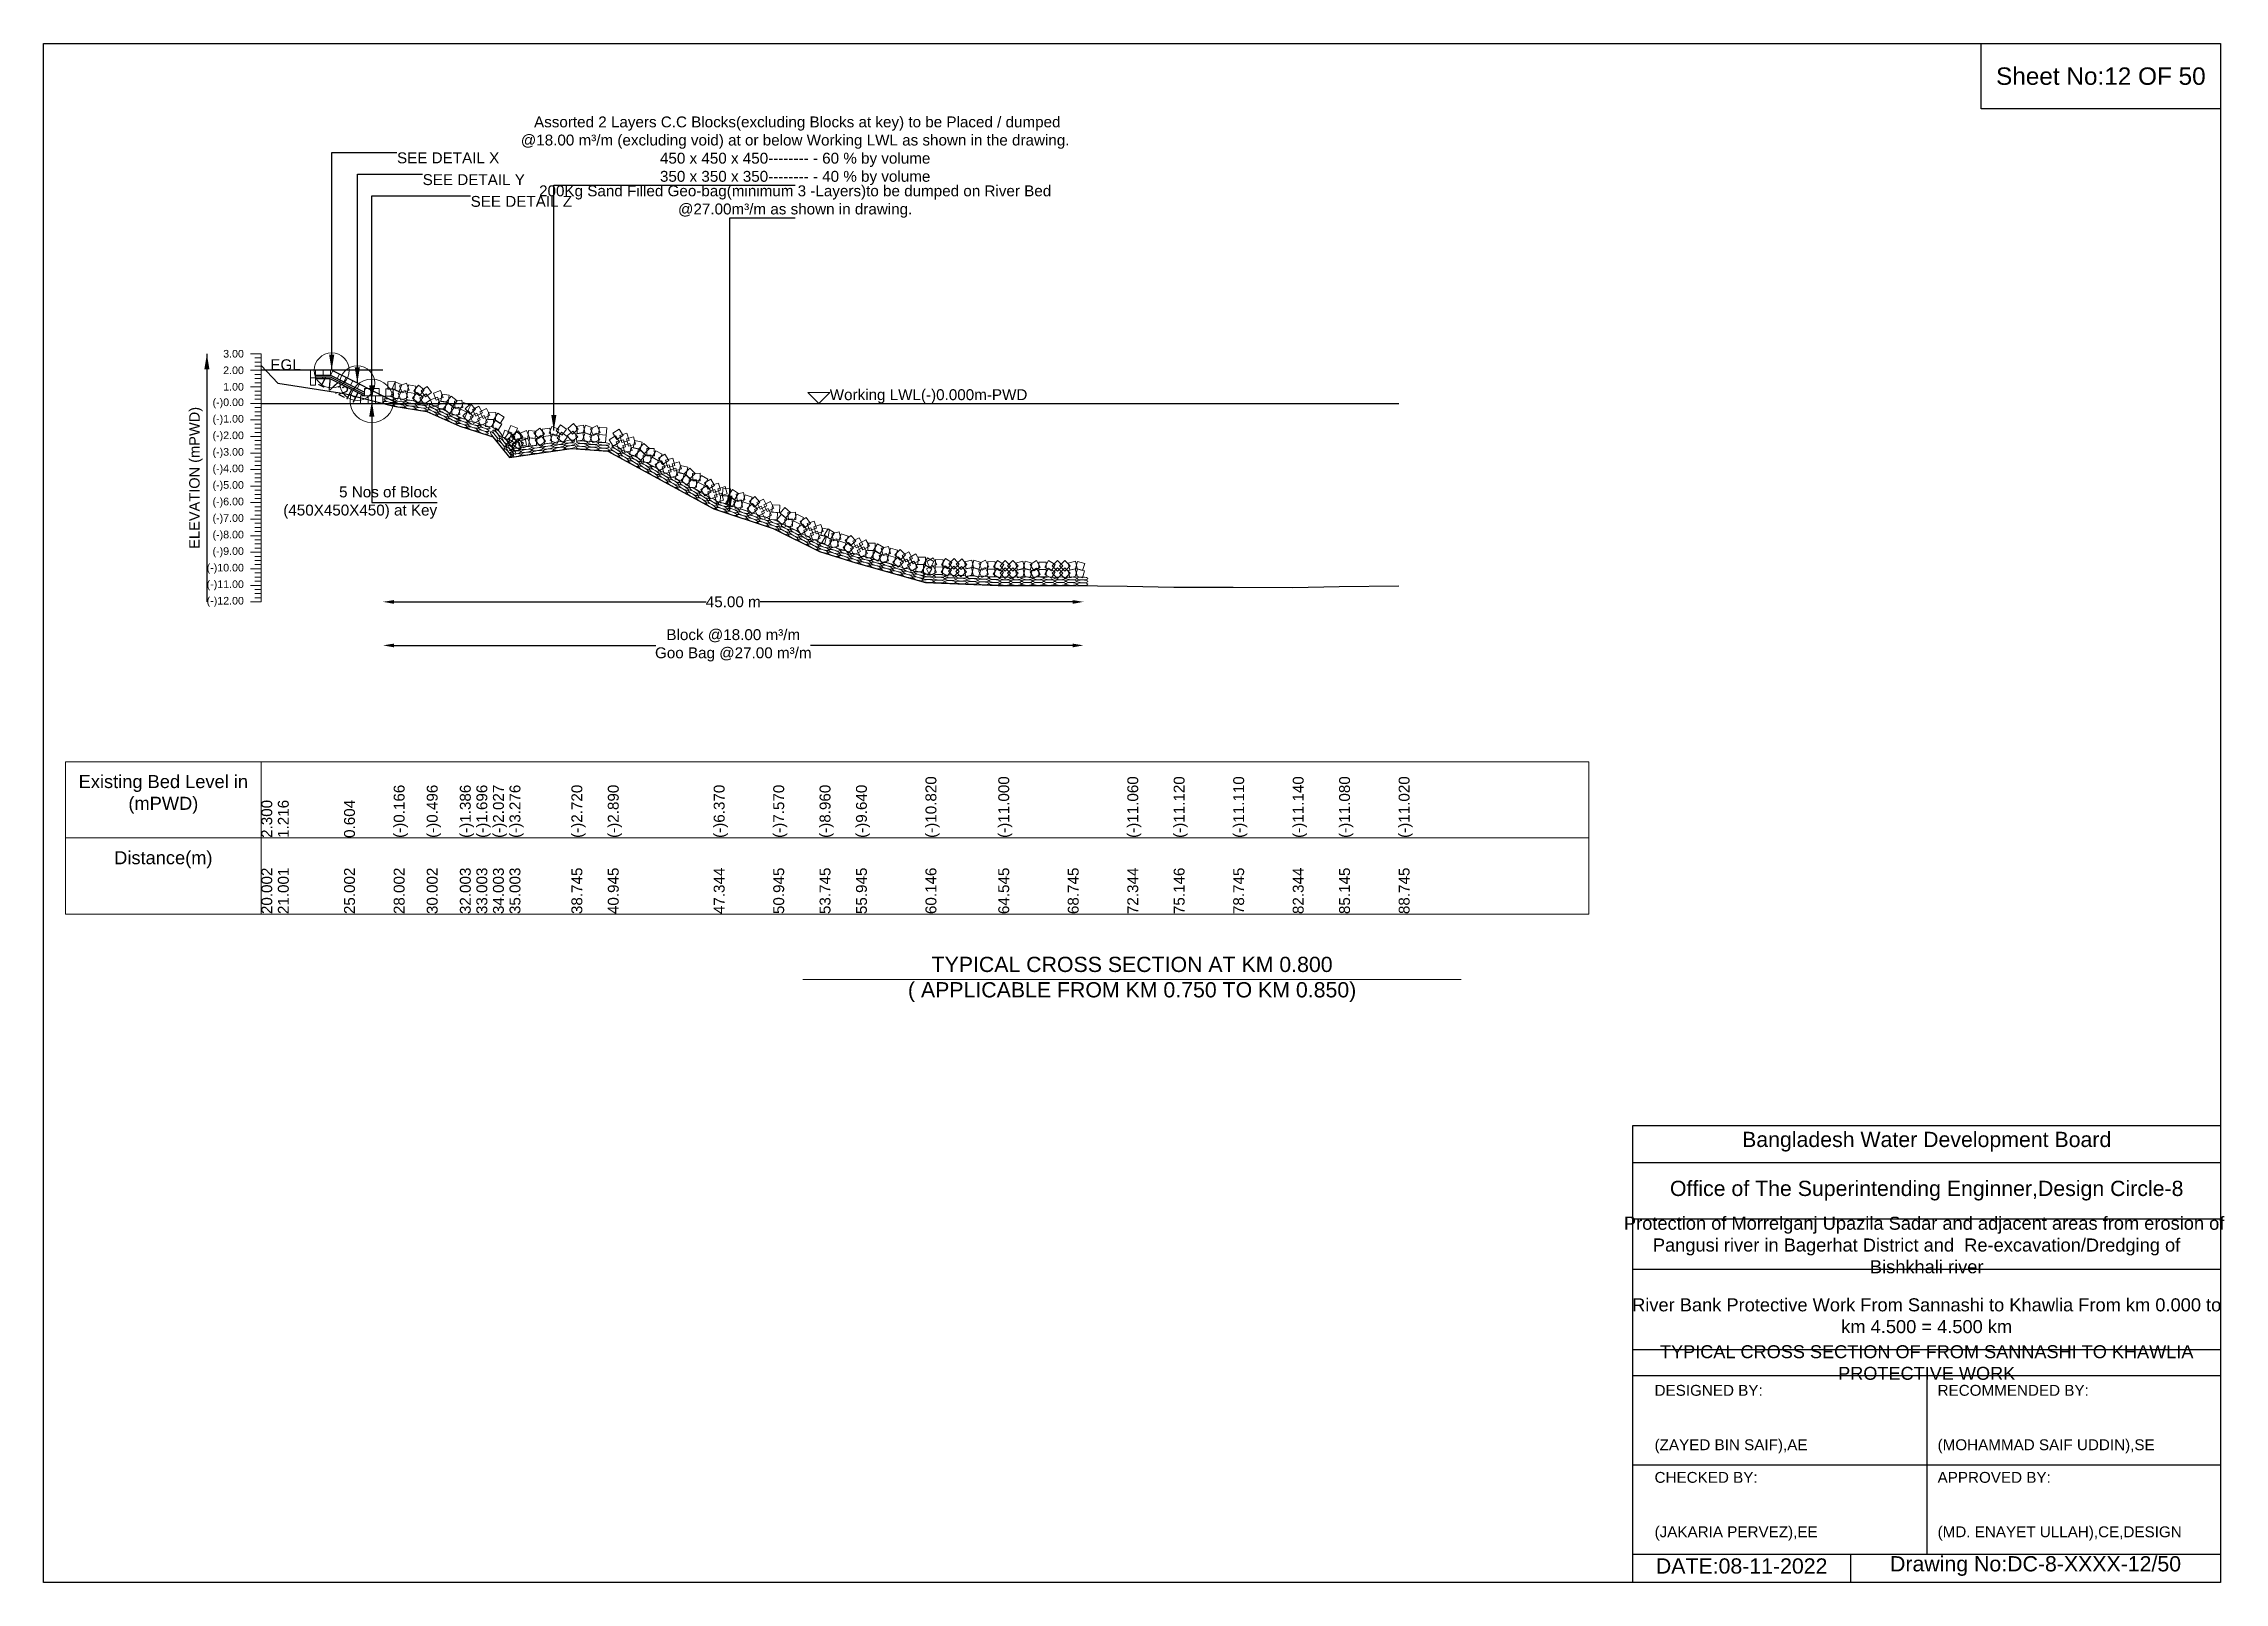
# Model space of a CAD drawing. Header units: inches. Extents: x 89000 to 1304432, y -10828 to 220529.
# Drawn here: x 323979 to 333996, y 163409 to 170480 of the extents above; entities that cross this region are included whole.
import ezdxf

# ---------------------------------------------------------------- set-up
doc = ezdxf.new("R2010")
doc.units = ezdxf.units.IN
doc.header["$LTSCALE"] = 7
doc.header["$MEASUREMENT"] = 0
for name, color, linetype, lineweight in [('Cross section Data Border', 7, 'Continuous', 9), ('Cross Section Labels', 7, 'Continuous', 9), ('Existing_Bed_Level for Xsection', 7, 'Continuous', 25), ('Long Section Labels', 7, 'Continuous', 9)]:
    doc.layers.add(name, color=color, linetype=linetype, lineweight=lineweight)
doc.styles.get("Standard").update_dxf_attribs({"font": 'arial.ttf'})
doc.dimstyles.new('Appron Lebeling Style', dxfattribs={"dimtxt": 50, "dimasz": 50, "dimexe": 0.18, "dimexo": 0.0625, "dimgap": 0.09, "dimtad": 0, "dimtih": 1, "dimtoh": 1, "dimdec": 4, "dimzin": 0, "dimdsep": 46, "dimtxsty": 'Standard', "dimcen": 0.09, "dimse1": 1, "dimse2": 1, "dimadec": 0, "dimazin": 0, "dimtfac": 1, "dimtdec": 4, "dimtofl": 0, "dimtmove": 0, "dimatfit": 3, "dimfxl": 1, "dimtolj": 1, "dimtzin": 0, "dimarcsym": 0})
doc.dimstyles.get("Standard").update_dxf_attribs({"dimtxt": 0.18, "dimasz": 0.18, "dimexe": 0.18, "dimexo": 0.0625, "dimgap": 0.09, "dimtad": 0, "dimtih": 1, "dimtoh": 1, "dimdec": 4, "dimzin": 0, "dimdsep": 46, "dimtxsty": 'Standard', "dimcen": 0.09, "dimadec": 0, "dimazin": 0, "dimtfac": 1, "dimtdec": 4, "dimtofl": 0, "dimtmove": 0, "dimatfit": 3, "dimfxl": 1, "dimtolj": 1, "dimtzin": 0, "dimarcsym": 0})

msp = doc.modelspace()

# ---------------------------------------------------------------- texts
at = {"attachment_point": 5}
for s, insert, char_height in [('Sheet No:12 OF 50', (333429.0225, 170330.18743), 80), ('Bangladesh Water Development Board', (332629.0225, 165434.18743), 70), ('Office of The Superintending Enginner,Design Circle-8', (332629.0225, 165209.18743), 70)]:
    msp.add_mtext(s, dxfattribs=dict(at, insert=insert, char_height=char_height))
for s, insert, char_height, width, attachment_point in [('Protection of Morrelganj Upazila Sadar and adjacent areas from erosion of  Pangusi river in Bagerhat District and  Re-excavation/Dredging of     Bishkhali river', (332629.0225, 164959.18743), 60, 2800, 5), ('River Bank Protective Work From Sannashi to Khawlia From km 0.000 to km 4.500 = 4.500 km', (332629.0225, 164634.18743), 60, 2700, 5), ('TYPICAL CROSS SECTION OF FROM SANNASHI TO KHAWLIA PROTECTIVE WORK', (332629.0225, 164419.18743), 59.5765532, 2800, 5), ('DESIGNED BY:^J^J^J(ZAYED BIN SAIF),AE', (331379.0225, 164159.18743), 50, 1400, 4), ('RECOMMENDED BY:^J^J^J(MOHAMMAD SAIF UDDIN),SE', (332679.0225, 164159.18743), 50, 1400, 4), ('CHECKED BY:^J^J^J(JAKARIA PERVEZ),EE', (331379.0225, 163759.18743), 50, 1400, 4), ('APPROVED BY:^J^J^J(MD. ENAYET ULLAH),CE,DESIGN', (332679.0225, 163759.18743), 50, 1400, 4), ('DATE:08-11-2022', (331779.0225, 163484.18743), 70, 1400, 5), ('Drawing No:DC-8-XXXX-12/50', (333129.0225, 163484.18743), 70, 2200, 5)]:
    msp.add_mtext(s, dxfattribs=dict(insert=insert, char_height=char_height, width=width, attachment_point=attachment_point))
at = {"layer": 'Cross section Data Border', "char_height": 60, "width": 800, "attachment_point": 5}
for s, insert in [('Existing Bed Level in (mPWD)', (324529.0225, 167030.18743)), ('Distance(m)', (324529.0225, 166730.18743))]:
    msp.add_mtext(s, dxfattribs=dict(at, insert=insert))
at = {"layer": 'Cross Section Labels'}
for s, insert, char_height, attachment_point in [(' Assorted 2 Layers C.C Blocks(excluding Blocks at key) to be Placed / dumped^J@18.00 m³/m (excluding void) at or below Working LWL as shown in the drawing.^J450 x 450 x 450-------- - 60 % by volume^J350 x 350 x 350-------- - 40 % by volume', (327431.27834, 169830.18743), 50, 8), ('SEE DETAIL X', (325602.30686, 169980.18743), 50, 1), ('SEE DETAIL Y', (325720.10686, 169880.18743), 50, 1), ('200Kg Sand Filled Geo-bag(minimum 3 -Layers)to be dumped on River Bed^J@27.00m³/m as shown in drawing.', (327431.27834, 169680.18743), 50, 8), ('SEE DETAIL Z', (325940.50686, 169780.18743), 50, 1), ('EGL', (325160.12451, 168978.82743), 50, 9), ('Working LWL(-)0.000m-PWD', (327589.90686, 168826.82743), 50, 7), ('5 Nos of Block ^J(450X450X450) at Key', (325786.60686, 168370.82743), 50, 6), ('TYPICAL CROSS SECTION AT KM 0.800^J( APPLICABLE FROM KM 0.750 TO KM 0.850)', (328979.0225, 166180.18743), 70, 5)]:
    msp.add_mtext(s, dxfattribs=dict(at, insert=insert, char_height=char_height, attachment_point=attachment_point))
at = {"layer": 'Cross Section Labels', "insert": (325344.21274, 168915.38919), "char_height": 50, "attachment_point": 2, "rotation": 333.434948823}
msp.add_mtext('1V:2H', dxfattribs=at)
at = {"layer": 'Long Section Labels', "char_height": 35, "attachment_point": 6}
for s, insert in [('3.00', (324899.0225, 169054.82743)), ('2.00', (324899.0225, 168978.82743)), ('1.00', (324899.0225, 168902.82743)), ('(-)0.00', (324899.0225, 168826.82743)), ('(-)1.00', (324899.0225, 168750.82743)), ('(-)2.00', (324899.0225, 168674.82743)), ('(-)3.00', (324899.0225, 168598.82743)), ('(-)4.00', (324899.0225, 168522.82743)), ('(-)5.00', (324899.0225, 168446.82743)), ('(-)6.00', (324899.0225, 168370.82743)), ('(-)7.00', (324899.0225, 168294.82743)), ('(-)8.00', (324899.0225, 168218.82743)), ('(-)9.00', (324899.0225, 168142.82743)), ('(-)10.00', (324899.0225, 168066.82743)), ('(-)11.00', (324899.0225, 167990.82743)), ('(-)12.00', (324899.0225, 167914.82743))]:
    msp.add_mtext(s, dxfattribs=dict(at, insert=insert))
at = {"layer": 'Long Section Labels', "rotation": 90}
for s, insert, char_height, attachment_point in [('ELEVATION (mPWD)', (324679.0225, 168484.82743), 48, 5), ('(-)10.820', (328029.98524, 166830.18743), 50, 1), ('(-)11.000', (328364.35689, 166830.18743), 50, 1), ('(-)11.000', (328364.35689, 166830.18743), 50, 1), ('(-)11.060', (328957.073, 166830.18743), 50, 1), ('(-)11.120', (329169.96279, 166830.18743), 50, 1), ('(-)11.110', (329443.49652, 166830.18743), 50, 1), ('(-)11.140', (329717.07297, 166830.18743), 50, 1), ('(-)11.080', (329929.95221, 166830.18743), 50, 1), ('(-)11.020', (330203.49385, 166830.18743), 50, 1), ('2.300', (324979.0225, 166830.18743), 50, 1), ('1.216', (325055.01034, 166830.18743), 50, 1), ('0.604', (325359.05294, 166830.18743), 50, 1), ('(-)0.166', (325587.06207, 166830.18743), 50, 1), ('(-)0.496', (325739.08337, 166830.18743), 50, 1), ('(-)1.386', (325891.10467, 166830.18743), 50, 1), ('(-)1.696', (325967.09251, 166830.18743), 50, 1), ('(-)2.027', (326043.12597, 166830.18743), 50, 1), ('(-)3.276', (326119.11381, 166830.18743), 50, 1), ('(-)2.720', (326403.52107, 166830.18743), 50, 1), ('(-)2.890', (326570.70217, 166830.18743), 50, 1), ('(-)6.370', (327057.07314, 166830.18743), 50, 1), ('(-)7.570', (327330.69639, 166830.18743), 50, 1), ('(-)8.960', (327543.50758, 166830.18743), 50, 1), ('(-)9.640', (327710.69428, 166830.18743), 50, 1), ('20.002', (324979.0225, 166480.18743), 50, 1), ('21.001', (325055.01034, 166480.18743), 50, 1), ('25.002', (325359.05294, 166480.18743), 50, 1), ('28.002', (325587.06207, 166480.18743), 50, 1), ('30.002', (325739.08337, 166480.18743), 50, 1), ('32.003', (325891.10467, 166480.18743), 50, 1), ('33.003', (325967.09251, 166480.18743), 50, 1), ('34.003', (326043.12597, 166480.18743), 50, 1), ('35.003', (326119.11381, 166480.18743), 50, 1), ('38.745', (326403.52107, 166480.18743), 50, 1), ('40.945', (326570.70217, 166480.18743), 50, 1), ('47.344', (327057.07314, 166480.18743), 50, 1), ('50.945', (327330.69639, 166480.18743), 50, 1), ('53.745', (327543.50758, 166480.18743), 50, 1), ('55.945', (327710.69428, 166480.18743), 50, 1), ('60.146', (328029.98524, 166480.18743), 50, 1), ('64.545', (328364.35689, 166480.18743), 50, 1), ('68.745', (328683.49998, 166480.18743), 50, 1), ('72.344', (328957.073, 166480.18743), 50, 1), ('75.146', (329169.96279, 166480.18743), 50, 1), ('78.745', (329443.49652, 166480.18743), 50, 1), ('82.344', (329717.07297, 166480.18743), 50, 1), ('85.145', (329929.95221, 166480.18743), 50, 1), ('88.745', (330203.49385, 166480.18743), 50, 1)]:
    msp.add_mtext(s, dxfattribs=dict(at, insert=insert, char_height=char_height, attachment_point=attachment_point))

# ---------------------------------------------------------------- blocks, each defined once
blk = doc.blocks.new('*D17')
at = {"layer": 'Cross Section Labels', "color": 0, "lineweight": -2, "transparency": 16777216}
for p, q in [((325588, 167915), (327023, 167915)), ((328706, 167915), (327270, 167915))]:
    blk.add_line(p, q, dxfattribs=at)
at = {"layer": 'Cross Section Labels', "color": 0, "transparency": 16777216}
for points in [[(325588, 167923), (325588, 167906), (325538, 167915)], [(328706, 167923), (328706, 167906), (328756, 167915)]]:
    blk.add_solid(points, dxfattribs=at)
at = {"layer": 'Defpoints', "color": 0, "transparency": 16777216}
for p in [(325538, 168827), (328756, 167990), (328756, 167915)]:
    blk.add_point(p, dxfattribs=at)
at = {"layer": 'Cross Section Labels', "color": 0, "transparency": 16777216, "insert": (327147, 167915), "char_height": 50, "attachment_point": 5}
blk.add_mtext('\\A1;45.00 m', dxfattribs=at)
blk = doc.blocks.new('*D18')
at = {"layer": 'Cross Section Labels', "color": 0, "lineweight": -2, "transparency": 16777216}
for p, q in [((325588, 167715), (326791, 167715)), ((328706, 167715), (327502, 167715))]:
    blk.add_line(p, q, dxfattribs=at)
at = {"layer": 'Cross Section Labels', "color": 0, "transparency": 16777216}
for points in [[(325588, 167723), (325588, 167706), (325538, 167715)], [(328706, 167723), (328706, 167706), (328756, 167715)]]:
    blk.add_solid(points, dxfattribs=at)
at = {"layer": 'Defpoints', "color": 0, "transparency": 16777216}
for p in [(325538, 168827), (328756, 167990), (328756, 167715)]:
    blk.add_point(p, dxfattribs=at)
at = {"layer": 'Cross Section Labels', "color": 0, "transparency": 16777216, "insert": (327147, 167715), "char_height": 50, "attachment_point": 5}
blk.add_mtext('\\A1;Block @18.00 m³/m ^JGoo Bag @27.00 m³/m ', dxfattribs=at)

# ---------------------------------------------------------------- dimensions: what is measured, and where the dimension line sits
at = {"layer": 'Cross Section Labels'}
for base, text, picture, middle in [((328755.75726, 167914.82743), '45.00 m', '*D17', (327146.83206, 167914.82743)), ((328755.75726, 167714.82743), 'Block @18.00 m³/m ^JGoo Bag @27.00 m³/m ', '*D18', (327146.83206, 167714.82743))]:
    dim = msp.add_linear_dim(base=base, p1=(325537.90686, 168826.82743), p2=(328755.75726, 167989.62302), text=text, dimstyle='Appron Lebeling Style', dxfattribs=at)
    dim.commit()
    dim.dimension.update_dxf_attribs({"geometry": picture, "text_midpoint": middle})

# ---------------------------------------------------------------- linework, layer by layer
for points in [[(323979.0225, 170480.18743), (333979.0225, 170480.18743), (333979.0225, 163409.18743), (323979.0225, 163409.18743)], [(332879.0225, 170480.18743), (333979.0225, 170480.18743), (333979.0225, 170180.18743), (332879.0225, 170180.18743)]]:
    msp.add_lwpolyline(points, close=True)
for points in [[(331279.0225, 163409.18743), (331279.0225, 165509.18743), (333979.0225, 165509.18743)], [(331279.0225, 165339.18743), (333979.0225, 165339.18743)], [(331279.0225, 165079.18743), (333979.0225, 165079.18743)], [(331279.0225, 164849.18743), (333979.0225, 164849.18743)], [(331279.0225, 164479.18743), (333979.0225, 164479.18743)], [(331279.0225, 164359.18743), (333979.0225, 164359.18743)], [(332629.0225, 164359.18743), (332629.0225, 163539.18743)], [(331279.0225, 163949.18743), (333979.0225, 163949.18743)], [(331279.0225, 163539.18743), (333979.0225, 163539.18743)], [(332279.0225, 163539.18743), (332279.0225, 163409.18743)]]:
    msp.add_lwpolyline(points)
at = {"layer": 'Cross section Data Border'}
msp.add_lwpolyline([(324079.0225, 167180.18743), (331077.66118, 167180.18743), (331077.66118, 166480.18743), (324079.0225, 166480.18743)], close=True, dxfattribs=at)
for points in [[(324979.0225, 167180.18743), (324979.0225, 166480.18743)], [(324079.0225, 166830.18743), (331077.66118, 166830.18743)]]:
    msp.add_lwpolyline(points, dxfattribs=at)
at = {"layer": 'Cross Section Labels'}
msp.add_lwpolyline([(327539.90686, 168826.82743), (327589.90686, 168876.82743), (327489.90686, 168876.82743)], close=True, dxfattribs=at)
msp.add_lwpolyline([(327467.0225, 166180.18743), (328979.0225, 166180.18743), (330491.0225, 166180.18743)], dxfattribs=at)
for centre, radius in [((325302.30686, 168978.82743), 80), ((325420.10686, 168919.92743), 80), ((325486.60686, 168838.22743), 100)]:
    msp.add_circle(centre, radius, dxfattribs=at)
at = {"layer": 'Existing_Bed_Level for Xsection'}
for points in [[(324979.0225, 169001.62743), (325055.01034, 168919.24343), (325359.05294, 168872.73143), (325587.06207, 168814.21143), (325739.08337, 168789.13143), (325891.10467, 168721.49143), (325967.09251, 168697.93143), (326043.12597, 168672.77543), (326119.11381, 168577.85143), (326403.52107, 168620.10743), (326570.70217, 168607.18743), (327057.07314, 168342.70743), (327330.69639, 168251.50743), (327543.50758, 168145.86743), (327710.69428, 168094.18743), (328029.98524, 168004.50743), (328364.35689, 167990.82743), (328683.49998, 167990.82743), (328957.073, 167986.26743), (329169.96279, 167981.70743), (329443.49652, 167982.46743), (329717.07297, 167980.18743), (329929.95221, 167984.74743), (330203.49385, 167989.30743)], [(325537.90686, 168978.82743), (324979.0225, 168978.82743)], [(325606.30686, 168826.82743), (325307.12098, 168976.42037), (325302.30686, 168978.82743), (325296.92451, 168978.82743), (325228.52451, 168978.82743)], [(325228.52451, 168956.02743), (325296.92451, 168956.02743), (325452.40686, 168878.28625)], [(325228.52451, 168948.42743), (325295.13039, 168948.42743), (325452.40686, 168869.78919)], [(325228.52451, 168940.82743), (325293.33627, 168940.82743), (325452.40686, 168861.29214)], [(324979.0225, 168826.82743), (330203.49385, 168826.82743)]]:
    msp.add_lwpolyline(points, dxfattribs=at)
at = {"layer": 'Long Section Labels'}
for points in [[(324979.0225, 169054.82743), (324929.0225, 169054.82743)], [(324979.0225, 169035.82743), (324949.0225, 169035.82743)], [(324979.0225, 169016.82743), (324949.0225, 169016.82743)], [(324979.0225, 168997.82743), (324949.0225, 168997.82743)], [(324979.0225, 167914.82743), (324979.0225, 167990.82743), (324979.0225, 168066.82743), (324979.0225, 168142.82743), (324979.0225, 168218.82743), (324979.0225, 168294.82743), (324979.0225, 168370.82743), (324979.0225, 168446.82743), (324979.0225, 168522.82743), (324979.0225, 168598.82743), (324979.0225, 168674.82743), (324979.0225, 168750.82743), (324979.0225, 168826.82743), (324979.0225, 168902.82743), (324979.0225, 168978.82743), (324979.0225, 169054.82743)], [(324979.0225, 168978.82743), (324929.0225, 168978.82743)], [(324979.0225, 168902.82743), (324929.0225, 168902.82743)], [(324979.0225, 168959.82743), (324949.0225, 168959.82743)], [(324979.0225, 168940.82743), (324949.0225, 168940.82743)], [(324979.0225, 168921.82743), (324949.0225, 168921.82743)], [(324979.0225, 168826.82743), (324929.0225, 168826.82743)], [(324979.0225, 168883.82743), (324949.0225, 168883.82743)], [(324979.0225, 168864.82743), (324949.0225, 168864.82743)], [(324979.0225, 168845.82743), (324949.0225, 168845.82743)], [(324979.0225, 168807.82743), (324949.0225, 168807.82743)], [(324979.0225, 168750.82743), (324929.0225, 168750.82743)], [(324979.0225, 168788.82743), (324949.0225, 168788.82743)], [(324979.0225, 168769.82743), (324949.0225, 168769.82743)], [(324979.0225, 168731.82743), (324949.0225, 168731.82743)], [(324979.0225, 168712.82743), (324949.0225, 168712.82743)], [(324979.0225, 168693.82743), (324949.0225, 168693.82743)], [(324979.0225, 168674.82743), (324929.0225, 168674.82743)], [(324979.0225, 168598.82743), (324929.0225, 168598.82743)], [(324979.0225, 168655.82743), (324949.0225, 168655.82743)], [(324979.0225, 168636.82743), (324949.0225, 168636.82743)], [(324979.0225, 168617.82743), (324949.0225, 168617.82743)], [(324979.0225, 168522.82743), (324929.0225, 168522.82743)], [(324979.0225, 168579.82743), (324949.0225, 168579.82743)], [(324979.0225, 168560.82743), (324949.0225, 168560.82743)], [(324979.0225, 168541.82743), (324949.0225, 168541.82743)], [(324979.0225, 168503.82743), (324949.0225, 168503.82743)], [(324979.0225, 168446.82743), (324929.0225, 168446.82743)], [(324979.0225, 168484.82743), (324949.0225, 168484.82743)], [(324979.0225, 168465.82743), (324949.0225, 168465.82743)], [(324979.0225, 168427.82743), (324949.0225, 168427.82743)], [(324979.0225, 168408.82743), (324949.0225, 168408.82743)], [(324979.0225, 168370.82743), (324929.0225, 168370.82743)], [(324979.0225, 168294.82743), (324929.0225, 168294.82743)], [(324979.0225, 168389.82743), (324949.0225, 168389.82743)], [(324979.0225, 168351.82743), (324949.0225, 168351.82743)], [(324979.0225, 168332.82743), (324949.0225, 168332.82743)], [(324979.0225, 168313.82743), (324949.0225, 168313.82743)], [(324979.0225, 168218.82743), (324929.0225, 168218.82743)], [(324979.0225, 168275.82743), (324949.0225, 168275.82743)], [(324979.0225, 168256.82743), (324949.0225, 168256.82743)], [(324979.0225, 168237.82743), (324949.0225, 168237.82743)], [(324979.0225, 168199.82743), (324949.0225, 168199.82743)], [(324979.0225, 168142.82743), (324929.0225, 168142.82743)], [(324979.0225, 168180.82743), (324949.0225, 168180.82743)], [(324979.0225, 168161.82743), (324949.0225, 168161.82743)], [(324979.0225, 168123.82743), (324949.0225, 168123.82743)], [(324979.0225, 168104.82743), (324949.0225, 168104.82743)], [(324979.0225, 168066.82743), (324929.0225, 168066.82743)], [(324979.0225, 168085.82743), (324949.0225, 168085.82743)], [(324979.0225, 168047.82743), (324949.0225, 168047.82743)], [(324979.0225, 168028.82743), (324949.0225, 168028.82743)], [(324979.0225, 168009.82743), (324949.0225, 168009.82743)], [(324979.0225, 167990.82743), (324929.0225, 167990.82743)], [(324979.0225, 167914.82743), (324929.0225, 167914.82743)], [(324979.0225, 167971.82743), (324949.0225, 167971.82743)], [(324979.0225, 167952.82743), (324949.0225, 167952.82743)], [(324979.0225, 167933.82743), (324949.0225, 167933.82743)]]:
    msp.add_lwpolyline(points, dxfattribs=at)
for points in [[(325228.52451, 168978.82743), (325205.72451, 168978.82743), (325205.72451, 168944.62743), (325228.52451, 168944.62743)], [(325228.52451, 168944.62743), (325205.72451, 168944.62743), (325205.72451, 168910.42743), (325228.52451, 168910.42743)], [(325262.72451, 168978.82743), (325228.52451, 168978.82743), (325228.52451, 168956.02743), (325262.72451, 168956.02743)], [(325296.92451, 168978.82743), (325262.72451, 168978.82743), (325262.72451, 168956.02743), (325296.92451, 168956.02743)], [(325337.71039, 168961.12566), (325307.12098, 168976.42037), (325296.92451, 168956.02743), (325327.51392, 168940.73272)], [(325368.2998, 168945.83096), (325337.71039, 168961.12566), (325327.51392, 168940.73272), (325358.10333, 168925.43802)], [(325398.88921, 168930.53625), (325368.2998, 168945.83096), (325358.10333, 168925.43802), (325388.69274, 168910.14331)], [(325429.47862, 168915.24155), (325398.88921, 168930.53625), (325388.69274, 168910.14331), (325419.28215, 168894.84861)], [(325460.06803, 168899.94684), (325429.47862, 168915.24155), (325419.28215, 168894.84861), (325449.87156, 168879.5539)], [(325486.60686, 168895.22743), (325452.40686, 168895.22743), (325452.40686, 168861.02743), (325486.60686, 168861.02743)], [(325520.80686, 168895.22743), (325486.60686, 168895.22743), (325486.60686, 168861.02743), (325520.80686, 168861.02743)], [(325585.27168, 168893.96585), (325551.07366, 168893.59765), (325551.44186, 168859.39963), (325585.63988, 168859.76783)], [(325593.77376, 168927.09219), (325559.57575, 168926.72399), (325559.94395, 168892.52597), (325594.14197, 168892.89418)], [(325624.89973, 168911.49717), (325593.74932, 168925.61425), (325579.63224, 168894.46383), (325610.78266, 168880.34676)], [(325646.00091, 168919.43623), (325613.98717, 168907.40459), (325626.01881, 168875.39085), (325658.03255, 168887.42249)], [(325689.40915, 168905.93504), (325655.66528, 168911.502), (325650.09832, 168877.75813), (325683.84219, 168872.19117)], [(325727.5625, 168888.66729), (325701.10994, 168910.34452), (325679.43271, 168883.89196), (325705.88527, 168862.21473)], [(325741.18741, 168904.57162), (325713.38253, 168884.6586), (325733.29554, 168856.85371), (325761.10043, 168876.76673)], [(325469.50686, 168861.02743), (325435.30686, 168861.02743), (325435.30686, 168826.82743), (325469.50686, 168826.82743)], [(325503.70686, 168861.02743), (325469.50686, 168861.02743), (325469.50686, 168826.82743), (325503.70686, 168826.82743)], [(325537.90686, 168861.02743), (325503.70686, 168861.02743), (325503.70686, 168826.82743), (325537.90686, 168826.82743)], [(325619.33277, 168877.7533), (325588.18236, 168891.87037), (325574.06528, 168860.71996), (325605.2157, 168846.60289)], [(325640.43395, 168885.69236), (325608.42021, 168873.66072), (325620.45185, 168841.64698), (325652.46559, 168853.67862)], [(325683.84219, 168872.19117), (325650.09832, 168877.75813), (325644.53136, 168844.01425), (325678.27523, 168838.4473)], [(325721.99554, 168854.92342), (325695.54298, 168876.60065), (325673.86575, 168850.14809), (325700.31831, 168828.47086)], [(325735.62045, 168870.82775), (325707.81557, 168850.91473), (325727.72859, 168823.10984), (325755.53347, 168843.02286)], [(325799.85619, 168823.24162), (325787.57954, 168855.16221), (325755.65896, 168842.88556), (325767.93561, 168810.96497)], [(325813.759, 168854.48825), (325801.48235, 168886.40884), (325769.56176, 168874.13219), (325781.83841, 168842.2116)], [(325828.5624, 168833.3839), (325794.78109, 168838.71898), (325789.44601, 168804.93767), (325823.22733, 168799.60259)], [(325842.4652, 168864.63054), (325808.68389, 168869.96561), (325803.34882, 168836.1843), (325837.13013, 168830.84923)], [(325864.30131, 168807.78682), (325837.72201, 168829.30845), (325816.20037, 168802.72915), (325842.77968, 168781.20752)], [(325878.20411, 168839.03345), (325851.62481, 168860.55508), (325830.10318, 168833.97578), (325856.68248, 168812.45415)], [(325886.72305, 168810.14352), (325852.70913, 168806.58075), (325856.2719, 168772.56684), (325890.28582, 168776.1296)], [(325900.62585, 168841.39016), (325866.61193, 168837.82739), (325870.1747, 168803.81347), (325904.18862, 168807.37624)], [(325925.31882, 168786.12429), (325894.07219, 168800.02709), (325880.16939, 168768.78046), (325911.41602, 168754.87766)], [(325939.22163, 168817.37092), (325907.97499, 168831.27373), (325894.07219, 168800.02709), (325925.31882, 168786.12429)], [(325963.03527, 168800.04644), (325939.79475, 168825.13665), (325914.70455, 168801.89613), (325937.94507, 168776.80593)], [(325978.70665, 168813.93867), (325948.44039, 168798.01404), (325964.36502, 168767.74779), (325994.63128, 168783.67242)], [(326028.71902, 168772.41338), (326013.34389, 168802.96245), (325982.79483, 168787.58731), (325998.16996, 168757.03825)], [(325952.90722, 168767.38052), (325929.6667, 168792.47073), (325904.57649, 168769.23021), (325927.81701, 168744.14)], [(325968.57859, 168781.27275), (325938.31234, 168765.34812), (325954.23696, 168735.08187), (325984.50322, 168751.00649)], [(326017.9765, 168739.94435), (326002.60137, 168770.49341), (325972.05231, 168755.11828), (325987.42744, 168724.56921)], [(326045.53818, 168752.8775), (326011.39473, 168754.84353), (326009.42871, 168720.70008), (326043.57215, 168718.73406)], [(326056.2807, 168785.34654), (326022.13725, 168787.31256), (326020.17123, 168753.16912), (326054.31467, 168751.20309)], [(326083.63466, 168730.94263), (326055.05611, 168749.72845), (326036.2703, 168721.14991), (326064.84884, 168702.36409)], [(326094.37718, 168763.41167), (326065.79863, 168782.19749), (326047.01282, 168753.61894), (326075.59136, 168734.83313)], [(326129.78673, 168691.27565), (326097.93518, 168703.73032), (326085.48052, 168671.87876), (326117.33207, 168659.4241)], [(326156.48577, 168712.64856), (326124.63422, 168725.10323), (326112.17956, 168693.25168), (326144.03111, 168680.79701)], [(326177.9188, 168677.64675), (326150.43621, 168698.00228), (326130.08068, 168670.5197), (326157.56326, 168650.16417)], [(326179.74155, 168673.58802), (326158.36864, 168700.28705), (326131.6696, 168678.91414), (326153.04251, 168652.2151)], [(326196.70627, 168701.60386), (326165.33388, 168687.98721), (326178.95053, 168656.61482), (326210.32292, 168670.23147)], [(326240.59881, 168699.16975), (326206.62276, 168703.07721), (326202.7153, 168669.10117), (326236.69135, 168665.1937)], [(326258.25827, 168713.18516), (326231.46212, 168691.93413), (326252.71316, 168665.13798), (326279.50931, 168686.38901)], [(326303.71565, 168713.61508), (326269.88699, 168708.58896), (326274.9131, 168674.7603), (326308.74176, 168679.78642)], [(326345.32283, 168708.85106), (326313.50578, 168721.3936), (326300.96324, 168689.57655), (326332.78029, 168677.03401)], [(326353.42722, 168728.16181), (326333.0498, 168700.69544), (326360.51617, 168680.31803), (326380.89358, 168707.7844)], [(326358.45333, 168694.33315), (326338.07592, 168666.86679), (326365.54228, 168646.48937), (326385.91969, 168673.95574)], [(326432.4559, 168673.90752), (326410.19775, 168699.87316), (326384.2321, 168677.61501), (326406.49026, 168651.64937)], [(326435.09107, 168708.00585), (326412.83291, 168733.97149), (326386.86727, 168711.71334), (326409.12542, 168685.74769)], [(326458.74278, 168727.17637), (326425.12555, 168720.8897), (326431.41221, 168687.27248), (326465.02944, 168693.55914)], [(326500.99047, 168715.02675), (326468.73832, 168726.4039), (326457.36118, 168694.15176), (326489.61332, 168682.77461)], [(326521.32809, 168724.75659), (326490.47165, 168710.00802), (326505.22021, 168679.15158), (326536.07665, 168693.90015)], [(326565.73922, 168715.0505), (326531.6409, 168717.68566), (326529.00573, 168683.58734), (326563.10406, 168680.95217)], [(326640.61441, 168678.82509), (326622.74612, 168707.98609), (326593.58512, 168690.11779), (326611.45341, 168660.95679)], [(326116.6266, 168692.979), (326096.24919, 168665.51263), (326123.71556, 168645.13522), (326144.09297, 168672.60159)], [(326121.65272, 168659.15034), (326101.27531, 168631.68398), (326128.74167, 168611.30656), (326149.11908, 168638.77293)], [(326153.04251, 168652.2151), (326131.6696, 168678.91414), (326104.97056, 168657.54123), (326126.34347, 168630.84219)], [(326169.87225, 168613.86653), (326164.69205, 168647.67194), (326130.88664, 168642.49173), (326136.06685, 168608.68632)], [(326182.94491, 168643.81809), (326155.46233, 168664.17362), (326135.1068, 168636.69104), (326162.58938, 168616.33551)], [(326196.57129, 168635.23944), (326191.39108, 168669.04485), (326157.58568, 168663.86464), (326162.76589, 168630.05923)], [(326201.73238, 168667.7752), (326170.35999, 168654.15855), (326183.97664, 168622.78616), (326215.34903, 168636.40281)], [(326245.62493, 168665.34109), (326211.64888, 168669.24855), (326207.74142, 168635.27251), (326241.71746, 168631.36504)], [(326263.28439, 168679.35651), (326236.48824, 168658.10547), (326257.73927, 168631.30932), (326284.53542, 168652.56036)], [(326308.74176, 168679.78642), (326274.9131, 168674.7603), (326279.93922, 168640.93164), (326313.76788, 168645.95776)], [(326350.34894, 168675.0224), (326318.53189, 168687.56494), (326305.98935, 168655.74789), (326337.80641, 168643.20535)], [(326456.10761, 168693.07804), (326422.49038, 168686.79138), (326428.77705, 168653.17415), (326462.39427, 168659.46082)], [(326498.3553, 168680.92843), (326466.10316, 168692.30557), (326454.72601, 168660.05343), (326486.97815, 168648.67629)], [(326518.69292, 168690.65826), (326487.83648, 168675.90969), (326502.58505, 168645.05326), (326533.44148, 168659.80182)], [(326563.10406, 168680.95217), (326529.00573, 168683.58734), (326526.37056, 168649.48901), (326560.46889, 168646.85384)], [(326624.2764, 168648.77996), (326606.40811, 168677.94096), (326577.24711, 168660.07266), (326595.1154, 168630.91166)], [(326642.36805, 168659.32881), (326609.56637, 168649.64948), (326619.2457, 168616.84779), (326652.04739, 168626.52713)], [(326658.70606, 168689.37393), (326625.90438, 168679.6946), (326635.58371, 168646.89292), (326668.3854, 168656.57225)], [(326682.10171, 168610.20603), (326672.39626, 168643), (326639.60229, 168633.29455), (326649.30774, 168600.50058)], [(326698.43972, 168640.25116), (326688.73427, 168673.04512), (326655.9403, 168663.33967), (326665.64575, 168630.54571)], [(326711.52209, 168618.03887), (326678.27054, 168626.03725), (326670.27215, 168592.7857), (326703.52371, 168584.78731)], [(326727.8601, 168648.08399), (326694.60855, 168656.08237), (326686.61016, 168622.83082), (326719.86172, 168614.83243)], [(326745.11753, 168589.68703), (326720.32949, 168613.24956), (326696.76696, 168588.46151), (326721.555, 168564.89898)], [(326761.45554, 168619.73215), (326736.6675, 168643.29468), (326713.10497, 168618.50664), (326737.89301, 168594.94411)], [(326783.99358, 168620.30254), (326749.80422, 168619.44958), (326750.65718, 168585.26022), (326784.84654, 168586.11318)], [(326820.56207, 168593.29693), (326790.51695, 168609.63494), (326774.17894, 168579.58982), (326804.22406, 168563.25181)], [(326850.93027, 168564.45901), (326833.06198, 168593.62001), (326803.90098, 168575.75171), (326821.76927, 168546.59071)], [(326767.65557, 168590.25742), (326733.46621, 168589.40446), (326734.31917, 168555.2151), (326768.50853, 168556.06806)], [(326804.22406, 168563.25181), (326774.17894, 168579.58982), (326757.84092, 168549.54469), (326787.88605, 168533.20668)], [(326834.59226, 168534.41389), (326816.72397, 168563.57489), (326787.56297, 168545.70659), (326805.43126, 168516.54559)], [(326852.68391, 168544.96274), (326819.88223, 168535.2834), (326829.56156, 168502.48172), (326862.36325, 168512.16105)], [(326869.02192, 168575.00786), (326836.22024, 168565.32853), (326845.89957, 168532.52684), (326878.70126, 168542.20617)], [(326892.41757, 168495.83996), (326882.71212, 168528.63393), (326849.91815, 168518.92848), (326859.6236, 168486.13451)], [(326908.75558, 168525.88508), (326899.05013, 168558.67905), (326866.25616, 168548.9736), (326875.96161, 168516.17963)], [(326921.83795, 168503.67279), (326888.5864, 168511.67118), (326880.58801, 168478.41962), (326913.83957, 168470.42124)], [(326938.17596, 168533.71791), (326904.92441, 168541.7163), (326896.92602, 168508.46475), (326930.17758, 168500.46636)], [(326955.43339, 168475.32095), (326930.64535, 168498.88348), (326907.08282, 168474.09544), (326931.87086, 168450.53291)], [(326971.7714, 168505.36608), (326946.98336, 168528.92861), (326923.42083, 168504.14056), (326948.20887, 168480.57803)], [(326994.30944, 168505.93647), (326960.12008, 168505.08351), (326960.97304, 168470.89415), (326995.1624, 168471.74711)], [(327030.87793, 168478.93085), (327000.83281, 168495.26886), (326984.4948, 168465.22374), (327014.53992, 168448.88573)], [(326977.97143, 168475.89134), (326943.78207, 168475.03839), (326944.63503, 168440.84903), (326978.82439, 168441.70198)], [(327014.53992, 168448.88573), (326984.4948, 168465.22374), (326968.15678, 168435.17862), (326998.20191, 168418.84061)], [(327044.90812, 168420.04781), (327027.03983, 168449.20881), (326997.87883, 168431.34051), (327015.74712, 168402.17951)], [(327061.24613, 168450.09294), (327043.37784, 168479.25394), (327014.21684, 168461.38564), (327032.08513, 168432.22464)], [(327062.99977, 168430.59666), (327030.19809, 168420.91733), (327039.87742, 168388.11564), (327072.67911, 168397.79498)], [(327079.33778, 168460.64178), (327046.5361, 168450.96245), (327056.21543, 168418.16077), (327089.01712, 168427.8401)], [(327102.73343, 168381.47388), (327093.02798, 168414.26785), (327060.23401, 168404.5624), (327069.93946, 168371.76843)], [(327119.07144, 168411.51901), (327109.36599, 168444.31297), (327076.57202, 168434.60752), (327086.27747, 168401.81356)], [(327122.81516, 168401.75477), (327088.67614, 168403.79615), (327086.63475, 168369.65713), (327120.77378, 168367.61574)], [(327133.62932, 168434.20001), (327099.4903, 168436.24139), (327097.44892, 168402.10237), (327131.58794, 168400.06099)], [(327160.86313, 168379.73586), (327132.32612, 168398.58471), (327113.47727, 168370.04771), (327142.01428, 168351.19885)], [(327171.67729, 168412.18111), (327143.14028, 168431.02996), (327124.29143, 168402.49295), (327152.82844, 168383.6441)], [(327193.76579, 168416.69627), (327160.2562, 168409.85905), (327167.09342, 168376.34946), (327200.60301, 168383.18668)], [(327234.50456, 168396.52425), (327202.05931, 168407.33841), (327191.24515, 168374.89316), (327223.69039, 168364.079)], [(327269.4606, 168373.46068), (327246.75396, 168399.03505), (327221.17959, 168376.32841), (327243.88623, 168350.75404)], [(327182.95163, 168384.25103), (327149.44204, 168377.41381), (327156.27926, 168343.90422), (327189.78885, 168350.74144)], [(327223.69039, 168364.079), (327191.24515, 168374.89316), (327180.43099, 168342.44792), (327212.87623, 168331.63376)], [(327258.64644, 168341.01543), (327235.9398, 168366.5898), (327210.36543, 168343.88316), (327233.07207, 168318.30879)], [(327274.60708, 168354.57434), (327244.01197, 168339.29104), (327259.29528, 168308.69593), (327289.89039, 168323.97923)], [(327285.42124, 168387.01959), (327254.82614, 168371.73628), (327270.10944, 168341.14117), (327300.70455, 168356.42448)], [(327322.34172, 168313.18334), (327307.03406, 168343.76627), (327276.45113, 168328.4586), (327291.75879, 168297.87568)], [(327333.15588, 168345.62859), (327317.84822, 168376.21151), (327287.26529, 168360.90385), (327302.57295, 168330.32092)], [(327349.93187, 168326.05563), (327315.79285, 168328.09701), (327313.75147, 168293.95799), (327347.89049, 168291.91661)], [(327360.74603, 168358.50087), (327326.60701, 168360.54226), (327324.56563, 168326.40324), (327358.70465, 168324.36185)], [(327394.70721, 168295.59071), (327369.05792, 168318.21269), (327346.43594, 168292.56339), (327372.08524, 168269.94142)], [(327409.91369, 168326.22408), (327384.26439, 168348.84605), (327361.64242, 168323.19676), (327387.29171, 168300.57479)], [(327417.20831, 168297.001), (327383.07452, 168294.87395), (327385.20157, 168260.74016), (327419.33536, 168262.86721)], [(327432.41479, 168327.63436), (327398.281, 168325.50731), (327400.40805, 168291.37352), (327434.54184, 168293.50057)], [(327469.9647, 168302.01091), (327439.33134, 168317.21738), (327424.12486, 168286.58402), (327454.75823, 168271.37754)], [(327501.38696, 168274.32526), (327482.44387, 168302.7998), (327453.96933, 168283.85671), (327472.91242, 168255.38217)], [(327454.75823, 168271.37754), (327424.12486, 168286.58402), (327408.91838, 168255.95066), (327439.55175, 168240.74418)], [(327486.18048, 168243.69189), (327467.2374, 168272.16643), (327438.76286, 168253.22335), (327457.70594, 168224.74881)], [(327503.86626, 168254.90792), (327471.44826, 168244.01237), (327482.34381, 168211.59437), (327514.76181, 168222.48992)], [(327519.07274, 168285.54128), (327486.65474, 168274.64574), (327497.55028, 168242.22773), (327529.96829, 168253.12328)], [(327545.40374, 168207.30069), (327534.48238, 168239.71), (327502.07306, 168228.78864), (327512.99442, 168196.37933)], [(327560.61022, 168237.93405), (327549.68885, 168270.34337), (327517.27954, 168259.42201), (327528.2009, 168227.01269)], [(327574.51164, 168216.22495), (327540.985, 168222.97806), (327534.23189, 168189.45142), (327567.75853, 168182.69831)], [(327589.71811, 168246.85832), (327556.19147, 168253.61142), (327549.43837, 168220.08479), (327582.96501, 168213.33168)], [(327601.35603, 168199.10511), (327572.41263, 168217.32377), (327554.19398, 168188.38036), (327583.13738, 168170.16171)], [(327611.45624, 168231.77966), (327582.51284, 168249.99831), (327564.29418, 168221.0549), (327593.23759, 168202.83625)], [(327623.34023, 168204.10348), (327589.9886, 168196.53321), (327597.55887, 168163.18158), (327630.9105, 168170.75185)], [(327633.44044, 168236.77802), (327600.08881, 168229.20775), (327607.65908, 168195.85613), (327641.0107, 168203.42639)], [(327664.51147, 168184.82949), (327631.83692, 168194.9297), (327621.73672, 168162.25515), (327654.41126, 168152.15495)], [(327674.61168, 168217.50403), (327641.93713, 168227.60424), (327631.83692, 168194.9297), (327664.51147, 168184.82949)], [(327710.06498, 168195.21241), (327686.80309, 168220.2828), (327661.7327, 168197.0209), (327684.9946, 168171.95052)], [(327725.72451, 168209.11799), (327695.47184, 168193.16757), (327711.42226, 168162.9149), (327741.67493, 168178.86532)], [(327772.39581, 168170.41213), (327755.64112, 168200.2269), (327725.82635, 168183.4722), (327742.58105, 168153.65744)], [(327699.96478, 168162.53787), (327676.70288, 168187.60825), (327651.6325, 168164.34636), (327674.89439, 168139.27597)], [(327715.6243, 168176.44345), (327685.37163, 168160.49303), (327701.32206, 168130.24036), (327731.57473, 168146.19078)], [(327763.14784, 168137.48623), (327746.39314, 168167.301), (327716.57838, 168150.5463), (327733.33307, 168120.73154)], [(327790.08989, 168151.66502), (327755.89227, 168152.06917), (327755.48813, 168117.87156), (327789.68574, 168117.46741)], [(327799.33786, 168184.59092), (327765.14025, 168184.99507), (327764.7361, 168150.79746), (327798.93371, 168150.39331)], [(327829.14867, 168131.49347), (327799.74175, 168148.95408), (327782.28114, 168119.54716), (327811.68807, 168102.08655)], [(327838.39665, 168164.41938), (327808.98972, 168181.87998), (327791.52912, 168152.47306), (327820.93604, 168135.01245)], [(327850.9956, 168137.06126), (327817.85189, 168128.62713), (327826.28602, 168095.48342), (327859.42973, 168103.91755)], [(327860.24358, 168169.98716), (327827.09987, 168161.55303), (327835.53399, 168128.40932), (327868.6777, 168136.84345)], [(327892.65365, 168118.86333), (327859.72775, 168128.1113), (327850.47977, 168095.1854), (327883.40567, 168085.93743)], [(327901.90162, 168151.78923), (327868.97572, 168161.03721), (327859.72775, 168128.1113), (327892.65365, 168118.86333)], [(327928.67409, 168097.50024), (327904.76876, 168121.95787), (327880.31114, 168098.05254), (327904.21646, 168073.59492)], [(327937.92206, 168130.42615), (327914.01673, 168154.88377), (327889.55911, 168130.97844), (327913.46444, 168106.52082)], [(327943.96709, 168111.80794), (327914.13899, 168095.07699), (327930.86994, 168065.24889), (327960.69803, 168081.97984)], [(327953.21506, 168144.73384), (327923.38696, 168128.00289), (327940.11791, 168098.1748), (327969.94601, 168114.90574)], [(327993.62914, 168072.75041), (327976.87445, 168102.56517), (327947.05968, 168085.81048), (327963.81438, 168055.99571)], [(328002.87712, 168105.67631), (327986.12242, 168135.49107), (327956.30766, 168118.73638), (327973.06235, 168088.92161)], [(328029.81917, 168119.8551), (327995.62156, 168120.25925), (327995.21741, 168086.06164), (328029.41502, 168085.65749)], [(328068.87796, 168099.68355), (328039.47103, 168117.14416), (328022.01042, 168087.73724), (328051.41735, 168070.27663)], [(328065.83017, 168116.55108), (328035.52834, 168100.69425), (328051.38516, 168070.39242), (328081.687, 168086.24925)], [(328110.56381, 168108.4604), (328076.39239, 168109.85844), (328074.99435, 168075.68702), (328109.16577, 168074.28898)], [(328150.54268, 168095.98872), (328121.63744, 168114.26786), (328103.3583, 168085.36262), (328132.26354, 168067.08348)], [(328162.12009, 168113.44007), (328136.95946, 168090.27582), (328160.12372, 168065.11519), (328185.28435, 168088.27945)], [(328219.45655, 168086.90065), (328196.27226, 168112.04282), (328171.13009, 168088.85853), (328194.31438, 168063.71636)], [(328242.39817, 168106.9155), (328209.03079, 168099.41499), (328216.53129, 168066.04761), (328249.89868, 168073.54811)], [(328285.05831, 168096.30451), (328252.41515, 168106.50568), (328242.21398, 168073.86251), (328274.85715, 168063.66135)], [(328305.03006, 168106.7648), (328274.72823, 168090.90797), (328290.58506, 168060.60614), (328320.88689, 168076.46297)], [(328349.7637, 168098.67412), (328315.59229, 168100.07216), (328314.19425, 168065.90074), (328348.36566, 168064.5027)], [(328389.74258, 168086.20244), (328360.83733, 168104.48158), (328342.55819, 168075.57634), (328371.46344, 168057.2972)], [(328396.67693, 168105.07048), (328372.48425, 168080.89706), (328396.65767, 168056.70438), (328420.85035, 168080.8778)], [(328455.05035, 168080.89706), (328430.85767, 168105.07048), (328406.68425, 168080.8778), (328430.87693, 168056.70438)], [(328477.15463, 168101.83299), (328444.12174, 168092.97475), (328452.97998, 168059.94186), (328486.01286, 168068.8001)], [(328520.21286, 168092.97475), (328487.17998, 168101.83299), (328478.32174, 168068.8001), (328511.35463, 168059.94186)], [(328539.74032, 168104.24271), (328510.11202, 168087.16045), (328527.19428, 168057.53214), (328556.82258, 168074.61441)], [(328584.7673, 168097.98743), (328550.5673, 168097.98743), (328550.5673, 168063.78743), (328584.7673, 168063.78743)], [(328625.22258, 168087.16045), (328595.59428, 168104.24271), (328578.51202, 168074.61441), (328608.14032, 168057.53214)], [(328636.07693, 168105.07048), (328611.88425, 168080.89706), (328636.05767, 168056.70438), (328660.25035, 168080.8778)], [(328694.45035, 168080.89706), (328670.25767, 168105.07048), (328646.08425, 168080.8778), (328670.27693, 168056.70438)], [(328718.40005, 168101.26668), (328685.22412, 168092.9602), (328693.5306, 168059.78427), (328726.70653, 168068.09075)], [(328761.30468, 168091.69207), (328728.42401, 168101.0996), (328719.01648, 168068.21893), (328751.89715, 168058.8114)], [(328020.57119, 168086.9292), (327986.37358, 168087.33335), (327985.96943, 168053.13573), (328020.16705, 168052.73159)], [(328059.62998, 168066.75765), (328030.22306, 168084.21826), (328012.76245, 168054.81133), (328042.16937, 168037.35073)], [(328064.43213, 168082.37967), (328034.1303, 168066.52284), (328049.98712, 168036.22101), (328080.28896, 168052.07784)], [(328109.16577, 168074.28898), (328074.99435, 168075.68702), (328073.59631, 168041.51561), (328107.76773, 168040.11757)], [(328149.14464, 168061.81731), (328120.2394, 168080.09645), (328101.96026, 168051.19121), (328130.8655, 168032.91207)], [(328160.72205, 168079.26866), (328135.56142, 168056.1044), (328158.72568, 168030.94378), (328183.88631, 168054.10803)], [(328218.05851, 168052.72924), (328194.87422, 168077.87141), (328169.73205, 168054.68712), (328192.91634, 168029.54495)], [(328241.00013, 168072.74408), (328207.63275, 168065.24358), (328215.13325, 168031.87619), (328248.50064, 168039.3767)], [(328283.66027, 168062.1331), (328251.01711, 168072.33426), (328240.81594, 168039.6911), (328273.45911, 168029.48993)], [(328303.63202, 168072.59339), (328273.33019, 168056.73656), (328289.18702, 168026.43473), (328319.48885, 168042.29156)], [(328348.36566, 168064.5027), (328314.19425, 168065.90074), (328312.79621, 168031.72933), (328346.96762, 168030.33129)], [(328388.34454, 168052.03103), (328359.43929, 168070.31017), (328341.16015, 168041.40493), (328370.0654, 168023.12579)], [(328396.67693, 168070.87048), (328372.48425, 168046.69706), (328396.65767, 168022.50438), (328420.85035, 168046.6778)], [(328455.05035, 168046.69706), (328430.85767, 168070.87048), (328406.68425, 168046.6778), (328430.87693, 168022.50438)], [(328477.15463, 168067.63299), (328444.12174, 168058.77475), (328452.97998, 168025.74186), (328486.01286, 168034.6001)], [(328520.21286, 168058.77475), (328487.17998, 168067.63299), (328478.32174, 168034.6001), (328511.35463, 168025.74186)], [(328539.74032, 168070.04271), (328510.11202, 168052.96045), (328527.19428, 168023.33214), (328556.82258, 168040.41441)], [(328584.7673, 168063.78743), (328550.5673, 168063.78743), (328550.5673, 168029.58743), (328584.7673, 168029.58743)], [(328625.22258, 168052.96045), (328595.59428, 168070.04271), (328578.51202, 168040.41441), (328608.14032, 168023.33214)], [(328636.07693, 168070.87048), (328611.88425, 168046.69706), (328636.05767, 168022.50438), (328660.25035, 168046.6778)], [(328694.45035, 168046.69706), (328670.25767, 168070.87048), (328646.08425, 168046.6778), (328670.27693, 168022.50438)], [(328717.83008, 168067.07143), (328684.65415, 168058.76495), (328692.96063, 168025.58902), (328726.13656, 168033.8955)], [(328760.7347, 168057.49682), (328727.85403, 168066.90435), (328718.4465, 168034.02368), (328751.32717, 168024.61615)]]:
    msp.add_lwpolyline(points, close=True, dxfattribs=at)
for centre, major_axis in [((325564.01158, 168826.79686), (24.49877, -6.28777)), ((325567.22348, 168839.31125), (24.49877, -6.28777)), ((325570.43537, 168851.82565), (24.49877, -6.28777)), ((325612.90846, 168816.49469), (24.95547, -4.11708)), ((325615.01154, 168829.24238), (24.95547, -4.11708)), ((325617.11461, 168841.99006), (24.95547, -4.11708)), ((325662.8194, 168808.26054), (24.95547, -4.11708)), ((325664.92247, 168821.00823), (24.95547, -4.11708)), ((325667.02555, 168833.75591), (24.95547, -4.11708)), ((325712.73034, 168800.02639), (24.95547, -4.11708)), ((325714.83341, 168812.77408), (24.95547, -4.11708)), ((325716.93648, 168825.52176), (24.95547, -4.11708)), ((325762.55022, 168785.76073), (23.10862, -10.2819)), ((325767.80239, 168797.56501), (23.10862, -10.2819)), ((325773.05456, 168809.36929), (23.10862, -10.2819)), ((325819.2718, 168788.8055), (23.10862, -10.2819)), ((325808.76746, 168765.19694), (23.10862, -10.2819)), ((325814.01963, 168777.00122), (23.10862, -10.2819)), ((325854.98471, 168744.63315), (23.10862, -10.2819)), ((325860.23688, 168756.43743), (23.10862, -10.2819)), ((325865.48905, 168768.24171), (23.10862, -10.2819)), ((325900.8283, 168725.24), (24.15826, -7.49026)), ((325904.65445, 168737.58046), (24.15826, -7.49026)), ((325908.48061, 168749.92092), (24.15826, -7.49026)), ((325949.14483, 168710.25948), (24.15826, -7.49026)), ((325952.97098, 168722.59994), (24.15826, -7.49026)), ((325956.79714, 168734.9404), (24.15826, -7.49026)), ((325997.40591, 168694.7065), (24.01266, -7.94469)), ((326001.46419, 168706.97258), (24.01266, -7.94469)), ((326005.52248, 168719.23866), (24.01266, -7.94469)), ((326048.35087, 168676.58549), (15.80645, -19.74542)), ((326058.43718, 168684.6597), (15.80645, -19.74542)), ((326068.52348, 168692.73392), (15.80645, -19.74542)), ((326079.96378, 168637.09465), (15.80645, -19.74542)), ((326090.05008, 168645.16886), (15.80645, -19.74542)), ((326100.13639, 168653.24307), (15.80645, -19.74542)), ((326111.57669, 168597.6038), (15.80645, -19.74542)), ((326121.66299, 168605.67801), (15.80645, -19.74542)), ((326131.7493, 168613.75222), (15.80645, -19.74542)), ((326144.49144, 168614.27649), (25.01817, 3.71709)), ((326146.3902, 168601.49677), (25.01817, 3.71709)), ((326148.28895, 168588.71706), (25.01817, 3.71709)), ((326194.52779, 168621.71067), (25.01817, 3.71709)), ((326196.42654, 168608.93095), (25.01817, 3.71709)), ((326198.3253, 168596.15124), (25.01817, 3.71709)), ((326244.56413, 168629.14485), (25.01817, 3.71709)), ((326246.46289, 168616.36514), (25.01817, 3.71709)), ((326248.36164, 168603.58542), (25.01817, 3.71709)), ((326294.60048, 168636.57904), (25.01817, 3.71709)), ((326296.49923, 168623.79932), (25.01817, 3.71709)), ((326298.39799, 168611.01961), (25.01817, 3.71709)), ((326344.63682, 168644.01322), (25.01817, 3.71709)), ((326346.53558, 168631.23351), (25.01817, 3.71709)), ((326348.43433, 168618.45379), (25.01817, 3.71709)), ((326394.67317, 168651.4474), (25.01817, 3.71709)), ((326396.57192, 168638.66769), (25.01817, 3.71709)), ((326398.47068, 168625.88797), (25.01817, 3.71709)), ((326450.32033, 168622.96997), (25.21761, -1.94885)), ((326451.31584, 168635.85156), (25.21761, -1.94885)), ((326452.31135, 168648.73315), (25.21761, -1.94885)), ((326500.75555, 168619.07227), (25.21761, -1.94885)), ((326501.75105, 168631.95386), (25.21761, -1.94885)), ((326502.74656, 168644.83545), (25.21761, -1.94885)), ((326551.19076, 168615.17456), (25.21761, -1.94885)), ((326552.18627, 168628.05615), (25.21761, -1.94885)), ((326553.18178, 168640.93774), (25.21761, -1.94885)), ((326600.5976, 168598.28415), (22.22004, -12.08287)), ((326606.76974, 168609.63453), (22.22004, -12.08287)), ((326612.94188, 168620.98491), (22.22004, -12.08287)), ((326651.20981, 168585.4688), (22.22004, -12.08287)), ((326657.38195, 168596.81918), (22.22004, -12.08287)), ((326645.03768, 168574.11842), (22.22004, -12.08287)), ((326689.47775, 168549.95269), (22.22004, -12.08287)), ((326695.64989, 168561.30307), (22.22004, -12.08287)), ((326701.82203, 168572.65345), (22.22004, -12.08287)), ((326733.91783, 168525.78695), (22.22004, -12.08287)), ((326740.08996, 168537.13733), (22.22004, -12.08287)), ((326746.2621, 168548.48771), (22.22004, -12.08287)), ((326778.3579, 168501.62122), (22.22004, -12.08287)), ((326784.53004, 168512.9716), (22.22004, -12.08287)), ((326790.70218, 168524.32198), (22.22004, -12.08287)), ((326828.97011, 168488.80587), (22.22004, -12.08287)), ((326835.14225, 168500.15625), (22.22004, -12.08287)), ((326822.79798, 168477.45549), (22.22004, -12.08287)), ((326867.23805, 168453.28976), (22.22004, -12.08287)), ((326873.41019, 168464.64014), (22.22004, -12.08287)), ((326879.58233, 168475.99051), (22.22004, -12.08287)), ((326911.67813, 168429.12402), (22.22004, -12.08287)), ((326917.85026, 168440.4744), (22.22004, -12.08287)), ((326924.0224, 168451.82478), (22.22004, -12.08287)), ((326956.1182, 168404.95829), (22.22004, -12.08287)), ((326962.29034, 168416.30867), (22.22004, -12.08287)), ((326968.46248, 168427.65905), (22.22004, -12.08287)), ((327000.55828, 168380.79256), (22.22004, -12.08287)), ((327006.73041, 168392.14294), (22.22004, -12.08287)), ((327012.90255, 168403.49332), (22.22004, -12.08287)), ((327057.34263, 168379.32758), (22.22004, -12.08287)), ((327044.99835, 168356.62682), (22.22004, -12.08287)), ((327051.17049, 168367.9772), (22.22004, -12.08287)), ((327090.73397, 168338.29748), (23.99506, -7.99767)), ((327094.81932, 168350.55457), (23.99506, -7.99767)), ((327098.90467, 168362.81167), (23.99506, -7.99767)), ((327138.72409, 168322.30213), (23.99506, -7.99767)), ((327142.80944, 168334.55923), (23.99506, -7.99767)), ((327146.89479, 168346.81632), (23.99506, -7.99767)), ((327186.71422, 168306.30679), (23.99506, -7.99767)), ((327190.79957, 168318.56388), (23.99506, -7.99767)), ((327194.88492, 168330.82097), (23.99506, -7.99767)), ((327234.70434, 168290.31144), (23.99506, -7.99767)), ((327238.78969, 168302.56853), (23.99506, -7.99767)), ((327242.87504, 168314.82562), (23.99506, -7.99767)), ((327286.77981, 168286.57318), (23.99506, -7.99767)), ((327290.86516, 168298.83028), (23.99506, -7.99767)), ((327338.85528, 168282.83493), (23.99506, -7.99767)), ((327282.69446, 168274.31609), (23.99506, -7.99767)), ((327330.68458, 168258.32074), (23.99506, -7.99767)), ((327334.76993, 168270.57784), (23.99506, -7.99767)), ((327376.93912, 168235.76456), (22.65508, -11.24604)), ((327382.68379, 168247.33716), (22.65508, -11.24604)), ((327388.42846, 168258.90977), (22.65508, -11.24604)), ((327422.24927, 168213.27249), (22.65508, -11.24604)), ((327427.99394, 168224.84509), (22.65508, -11.24604)), ((327433.73861, 168236.4177), (22.65508, -11.24604)), ((327467.55942, 168190.78042), (22.65508, -11.24604)), ((327473.30409, 168202.35302), (22.65508, -11.24604)), ((327479.04876, 168213.92563), (22.65508, -11.24604)), ((327518.61424, 168179.86095), (22.65508, -11.24604)), ((327524.35891, 168191.43356), (22.65508, -11.24604)), ((327512.86957, 168168.28835), (22.65508, -11.24604)), ((327558.00146, 168148.14874), (24.16464, -7.46966)), ((327561.81709, 168160.49246), (24.16464, -7.46966)), ((327565.63272, 168172.83617), (24.16464, -7.46966)), ((327606.33074, 168133.20941), (24.16464, -7.46966)), ((327610.14637, 168145.55313), (24.16464, -7.46966)), ((327613.962, 168157.89684), (24.16464, -7.46966)), ((327654.66002, 168118.27008), (24.16464, -7.46966)), ((327658.47565, 168130.6138), (24.16464, -7.46966)), ((327662.29128, 168142.95751), (24.16464, -7.46966)), ((327702.9893, 168103.33075), (24.16464, -7.46966)), ((327706.80493, 168115.67447), (24.16464, -7.46966)), ((327710.62056, 168128.01818), (24.16464, -7.46966)), ((327751.45544, 168089.44872), (24.35053, -6.83939)), ((327754.94912, 168101.8874), (24.35053, -6.83939)), ((327758.4428, 168114.32607), (24.35053, -6.83939)), ((327803.65018, 168088.20861), (24.35053, -6.83939)), ((327807.14386, 168100.64729), (24.35053, -6.83939)), ((327855.84493, 168086.9685), (24.35053, -6.83939)), ((327800.1565, 168075.76994), (24.35053, -6.83939)), ((327848.85757, 168062.09116), (24.35053, -6.83939)), ((327852.35125, 168074.52983), (24.35053, -6.83939)), ((327897.55863, 168048.41237), (24.35053, -6.83939)), ((327901.05231, 168060.85105), (24.35053, -6.83939)), ((327904.54599, 168073.28972), (24.35053, -6.83939)), ((327946.2597, 168034.73359), (24.35053, -6.83939)), ((327949.75338, 168047.17227), (24.35053, -6.83939)), ((327953.24706, 168059.61094), (24.35053, -6.83939)), ((327994.96077, 168021.05481), (24.35053, -6.83939)), ((327998.45445, 168033.49348), (24.35053, -6.83939)), ((328001.94813, 168045.93216), (24.35053, -6.83939)), ((328042.63034, 168010.45549), (25.27166, -1.03393)), ((328043.15849, 168023.36469), (25.27166, -1.03393)), ((328043.68664, 168036.27389), (25.27166, -1.03393)), ((328093.17366, 168008.38763), (25.27166, -1.03393)), ((328093.70181, 168021.29683), (25.27166, -1.03393)), ((328094.22996, 168034.20603), (25.27166, -1.03393)), ((328143.71698, 168006.31977), (25.27166, -1.03393)), ((328144.24513, 168019.22898), (25.27166, -1.03393)), ((328144.77327, 168032.13818), (25.27166, -1.03393)), ((328194.26029, 168004.25192), (25.27166, -1.03393)), ((328194.78844, 168017.16112), (25.27166, -1.03393)), ((328195.31659, 168030.07032), (25.27166, -1.03393)), ((328244.80361, 168002.18406), (25.27166, -1.03393)), ((328245.33176, 168015.09326), (25.27166, -1.03393)), ((328245.85991, 168028.00246), (25.27166, -1.03393)), ((328295.34693, 168000.11621), (25.27166, -1.03393)), ((328295.87508, 168013.02541), (25.27166, -1.03393)), ((328296.40322, 168025.93461), (25.27166, -1.03393)), ((328345.89024, 167998.04835), (25.27166, -1.03393)), ((328346.41839, 168010.95755), (25.27166, -1.03393)), ((328346.94654, 168023.86675), (25.27166, -1.03393)), ((328396.1961, 168023.12743), (25.2928, 0)), ((328396.1961, 168010.20743), (25.2928, 0)), ((328396.1961, 167997.28743), (25.2928, 0)), ((328446.7817, 168023.12743), (25.2928, 0)), ((328446.7817, 168010.20743), (25.2928, 0)), ((328446.7817, 167997.28743), (25.2928, 0)), ((328497.3673, 168023.12743), (25.2928, 0)), ((328497.3673, 168010.20743), (25.2928, 0)), ((328497.3673, 167997.28743), (25.2928, 0)), ((328547.9529, 168023.12743), (25.2928, 0)), ((328547.9529, 168010.20743), (25.2928, 0)), ((328547.9529, 167997.28743), (25.2928, 0)), ((328598.5385, 168023.12743), (25.2928, 0)), ((328598.5385, 168010.20743), (25.2928, 0)), ((328598.5385, 167997.28743), (25.2928, 0)), ((328649.1241, 168023.12743), (25.2928, 0)), ((328649.1241, 168010.20743), (25.2928, 0)), ((328649.1241, 167997.28743), (25.2928, 0)), ((328699.81511, 167997.01638), (25.28929, -0.42153)), ((328700.03044, 168009.93458), (25.28929, -0.42153)), ((328700.24576, 168022.85279), (25.28929, -0.42153)), ((328750.39369, 167996.17332), (25.28929, -0.42153)), ((328750.60901, 168009.09152), (25.28929, -0.42153)), ((328750.82434, 168022.00973), (25.28929, -0.42153))]:
    msp.add_ellipse(centre, major_axis=major_axis, ratio=0.255, dxfattribs=at)

msp.set_redraw_order([(e.dxf.handle, doc.entitydb.next_handle()) for e in msp.query("TEXT MTEXT ATTDEF DIMENSION ARC_DIMENSION")])  # texts and dimensions are drawn at this point

# ---------------------------------------------------------------- leaders
at = {"layer": 'Cross Section Labels', "annotation_type": 0, "has_hookline": 1}
for points, hookline_direction, text_width in [([(325302.30686, 168978.82743), (325302.30686, 169980.18743), (325602.21686, 169980.18743)], 0, 466.13233), ([(325420.10686, 168919.92743), (325420.10686, 169880.18743), (325720.01686, 169880.18743)], 0, 466.03001), ([(326322.71414, 168702.10052), (326322.71414, 169830.18743), (327431.18834, 169830.18743)], 0, 2510.77763), ([(325486.60686, 168838.22743), (325486.60686, 169780.18743), (325940.41686, 169780.18743)], 0, 460.91405), ([(327131.27834, 168331.30482), (327131.27834, 169680.18743), (327431.18834, 169680.18743)], 0, 2345.7367), ([(325486.60686, 168838.22743), (325486.60686, 168370.82743), (325786.69686, 168370.82743)], 1, 701.90996)]:
    msp.add_leader(points, dimstyle='Standard', override={"dimasz": 72}, dxfattribs=dict(at, hookline_direction=hookline_direction, text_width=text_width))
at = {"layer": 'Long Section Labels'}
msp.add_leader([(324729.0225, 169054.82743), (324729.0225, 167914.82743)], dimstyle='Standard', override={"dimasz": 72}, dxfattribs=at)

doc.saveas('drawing.dxf')
